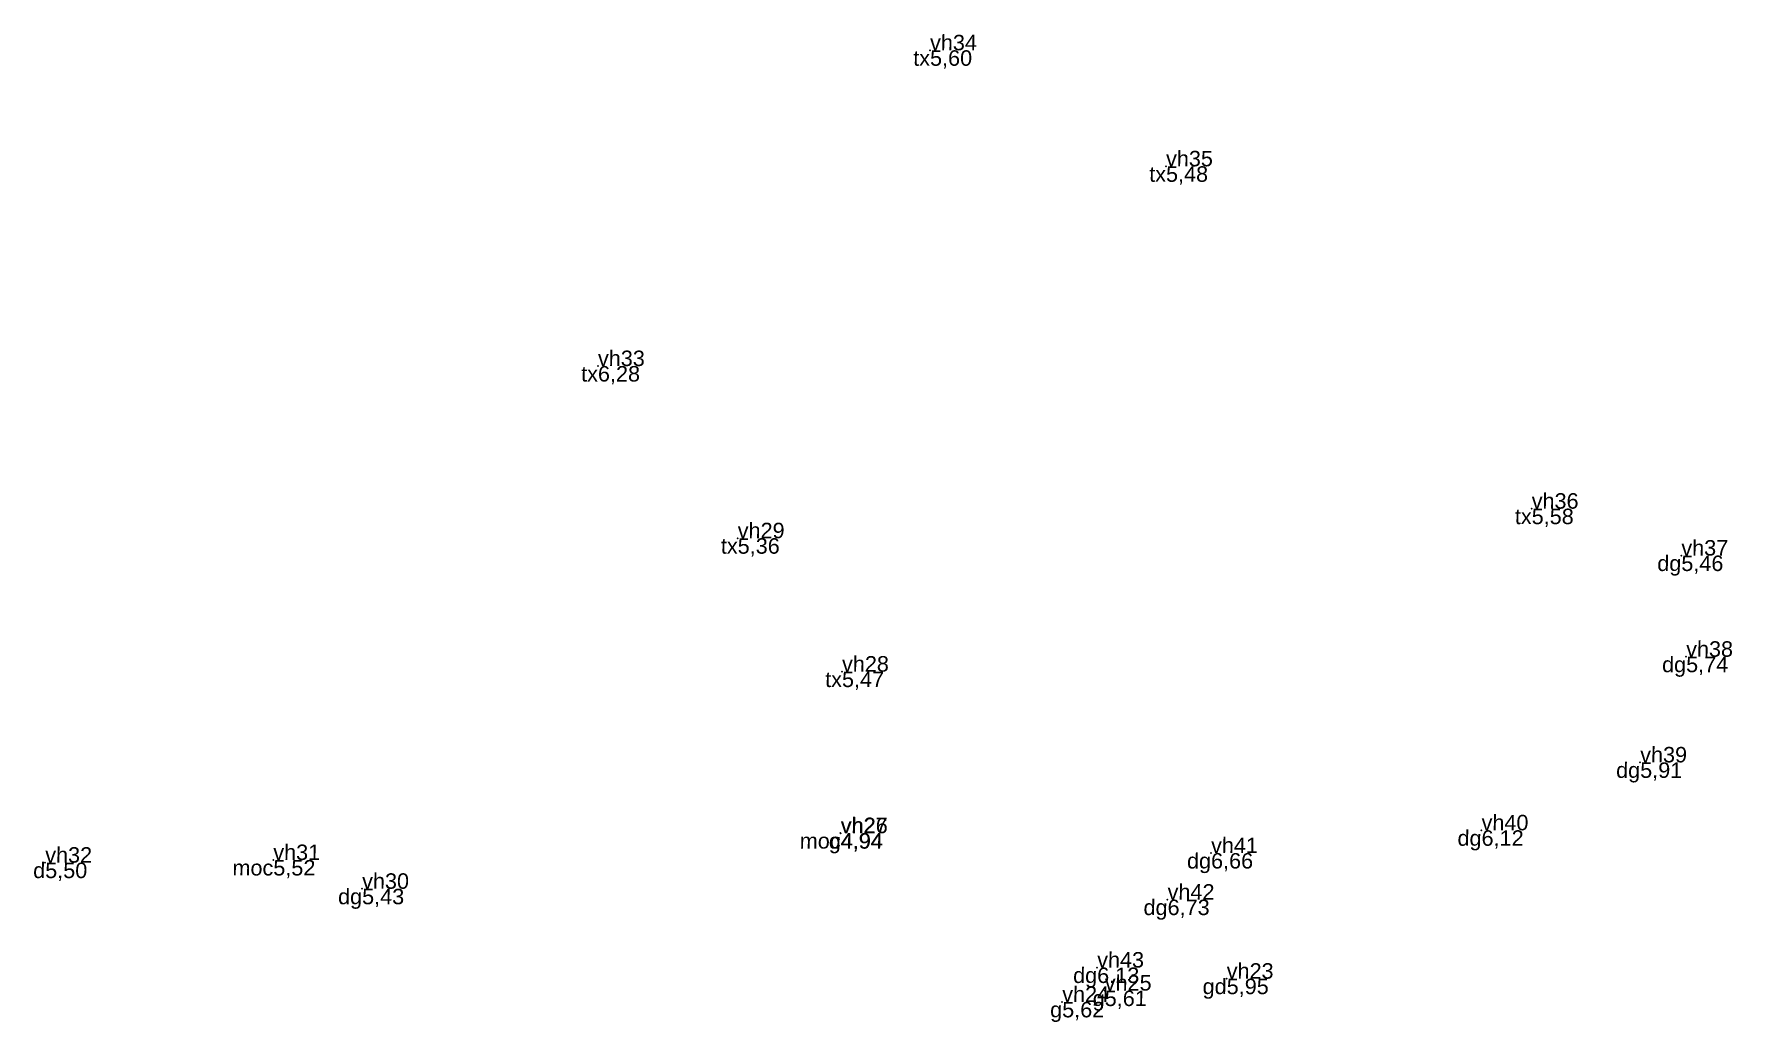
# Model space of a CAD drawing. Header units: metres. Extents: x 584732 to 606137, y 2257469 to 2286410.
# Drawn here: x 584732.4 to 584842.1, y 2277569.3 to 2277633.1 of the extents above; entities that cross this region are included whole.
import ezdxf
from ezdxf.enums import TextEntityAlignment as Align

# ---------------------------------------------------------------- set-up
doc = ezdxf.new("R2010")
doc.units = ezdxf.units.M
doc.header["$MEASUREMENT"] = 0
for name, color, linetype in [('diem', 2, 'Continuous'), ('Docao', 22, 'Continuous'), ('Madiem', 5, 'Continuous'), ('Tendiem', 7, 'Continuous')]:
    doc.layers.add(name, color=color, linetype=linetype)
doc.styles.add('VnArial', font='txt')

msp = doc.modelspace()

# ---------------------------------------------------------------- texts
at = {"layer": 'Docao', "style": 'VnArial', "oblique": 1}
for s, p in [('5,60', (584790.29, 2277632.09, 5.6)), ('5,48', (584805.54, 2277624.59, 5.47)), ('6,28', (584768.83, 2277611.68, 6.28)), ('5,58', (584829.17, 2277602.46, 5.58)), ('5,36', (584777.86, 2277600.55, 5.36)), ('5,46', (584838.84, 2277599.43, 5.46)), ('5,74', (584839.15, 2277592.89, 5.74)), ('5,47', (584784.6, 2277591.93, 5.47)), ('5,91', (584836.18, 2277586.06, 5.91)), ('4,94', (584784.51, 2277581.49, 4.94)), ('4,94', (584784.53, 2277581.48, 4.94)), ('6,12', (584825.93, 2277581.67, 6.12)), ('5,50', (584733.11, 2277579.58, 5.5)), ('5,52', (584747.85, 2277579.75, 5.52)), ('6,66', (584808.45, 2277580.2, 6.66)), ('5,43', (584753.59, 2277577.89, 5.43)), ('6,73', (584805.64, 2277577.19, 6.73)), ('6,13', (584801.09, 2277572.8, 6.13)), ('5,95', (584809.46, 2277572.08, 5.95)), ('5,62', (584798.83, 2277570.58, 5.62)), ('5,61', (584801.58, 2277571.31, 5.61))]:
    msp.add_text(s, height=1, dxfattribs=at).set_placement(p, align=Align.TOP_LEFT)
at = {"layer": 'Madiem', "style": 'VnArial', "oblique": 1}
for s, p in [('tx', (584790.29, 2277632.09, 5.6)), ('tx', (584805.54, 2277624.59, 5.47)), ('tx', (584768.83, 2277611.68, 6.28)), ('tx', (584829.17, 2277602.46, 5.58)), ('tx', (584777.86, 2277600.55, 5.36)), ('dg', (584838.84, 2277599.43, 5.46)), ('dg', (584839.15, 2277592.89, 5.74)), ('tx', (584784.6, 2277591.93, 5.47)), ('dg', (584836.18, 2277586.06, 5.91)), ('dg', (584825.93, 2277581.67, 6.12)), ('moc', (584784.51, 2277581.49, 4.94)), ('g', (584784.53, 2277581.48, 4.94)), ('d', (584733.11, 2277579.58, 5.5)), ('moc', (584747.85, 2277579.75, 5.52)), ('dg', (584808.45, 2277580.2, 6.66)), ('dg', (584753.59, 2277577.89, 5.43)), ('dg', (584805.64, 2277577.19, 6.73)), ('dg', (584801.09, 2277572.8, 6.13)), ('gd', (584809.46, 2277572.08, 5.95)), ('g', (584801.58, 2277571.31, 5.61)), ('g', (584798.83, 2277570.58, 5.62))]:
    msp.add_text(s, height=1, dxfattribs=at).set_placement(p, align=Align.TOP_RIGHT)
at = {"layer": 'Tendiem', "style": 'VnArial', "oblique": 1}
for s, p in [('vh34', (584790.29, 2277632.09, 5.6)), ('vh35', (584805.54, 2277624.59, 5.47)), ('vh33', (584768.83, 2277611.68, 6.28)), ('vh36', (584829.17, 2277602.46, 5.58)), ('vh29', (584777.86, 2277600.55, 5.36)), ('vh37', (584838.84, 2277599.43, 5.46)), ('vh38', (584839.15, 2277592.89, 5.74)), ('vh28', (584784.6, 2277591.93, 5.47)), ('vh39', (584836.18, 2277586.06, 5.91)), ('vh27', (584784.51, 2277581.49, 4.94)), ('vh26', (584784.53, 2277581.48, 4.94)), ('vh40', (584825.93, 2277581.67, 6.12)), ('vh32', (584733.11, 2277579.58, 5.5)), ('vh31', (584747.85, 2277579.75, 5.52)), ('vh41', (584808.45, 2277580.2, 6.66)), ('vh30', (584753.59, 2277577.89, 5.43)), ('vh42', (584805.64, 2277577.19, 6.73)), ('vh43', (584801.09, 2277572.8, 6.13)), ('vh23', (584809.46, 2277572.08, 5.95)), ('vh24', (584798.83, 2277570.58, 5.62)), ('vh25', (584801.58, 2277571.31, 5.61))]:
    msp.add_text(s, height=1, dxfattribs=at).set_placement(p)

# ---------------------------------------------------------------- linework, layer by layer
at = {"layer": 'diem'}
for p in [(584790.29, 2277632.09, 5.6), (584805.54, 2277624.59, 5.47), (584768.83, 2277611.68, 6.28), (584829.17, 2277602.46, 5.58), (584777.86, 2277600.55, 5.36), (584838.84, 2277599.43, 5.46), (584839.15, 2277592.89, 5.74), (584784.6, 2277591.93, 5.47), (584836.18, 2277586.06, 5.91), (584784.51, 2277581.49, 4.94), (584784.53, 2277581.48, 4.94), (584825.93, 2277581.67, 6.12), (584733.11, 2277579.58, 5.5), (584747.85, 2277579.75, 5.52), (584808.45, 2277580.2, 6.66), (584753.59, 2277577.89, 5.43), (584805.64, 2277577.19, 6.73), (584801.09, 2277572.8, 6.13), (584809.46, 2277572.08, 5.95), (584798.83, 2277570.58, 5.62), (584801.58, 2277571.31, 5.61)]:
    msp.add_point(p, dxfattribs=at)

msp.set_redraw_order([(e.dxf.handle, doc.entitydb.next_handle()) for e in msp.query("TEXT MTEXT ATTDEF DIMENSION ARC_DIMENSION")])  # texts and dimensions are drawn at this point

doc.saveas('drawing.dxf')
